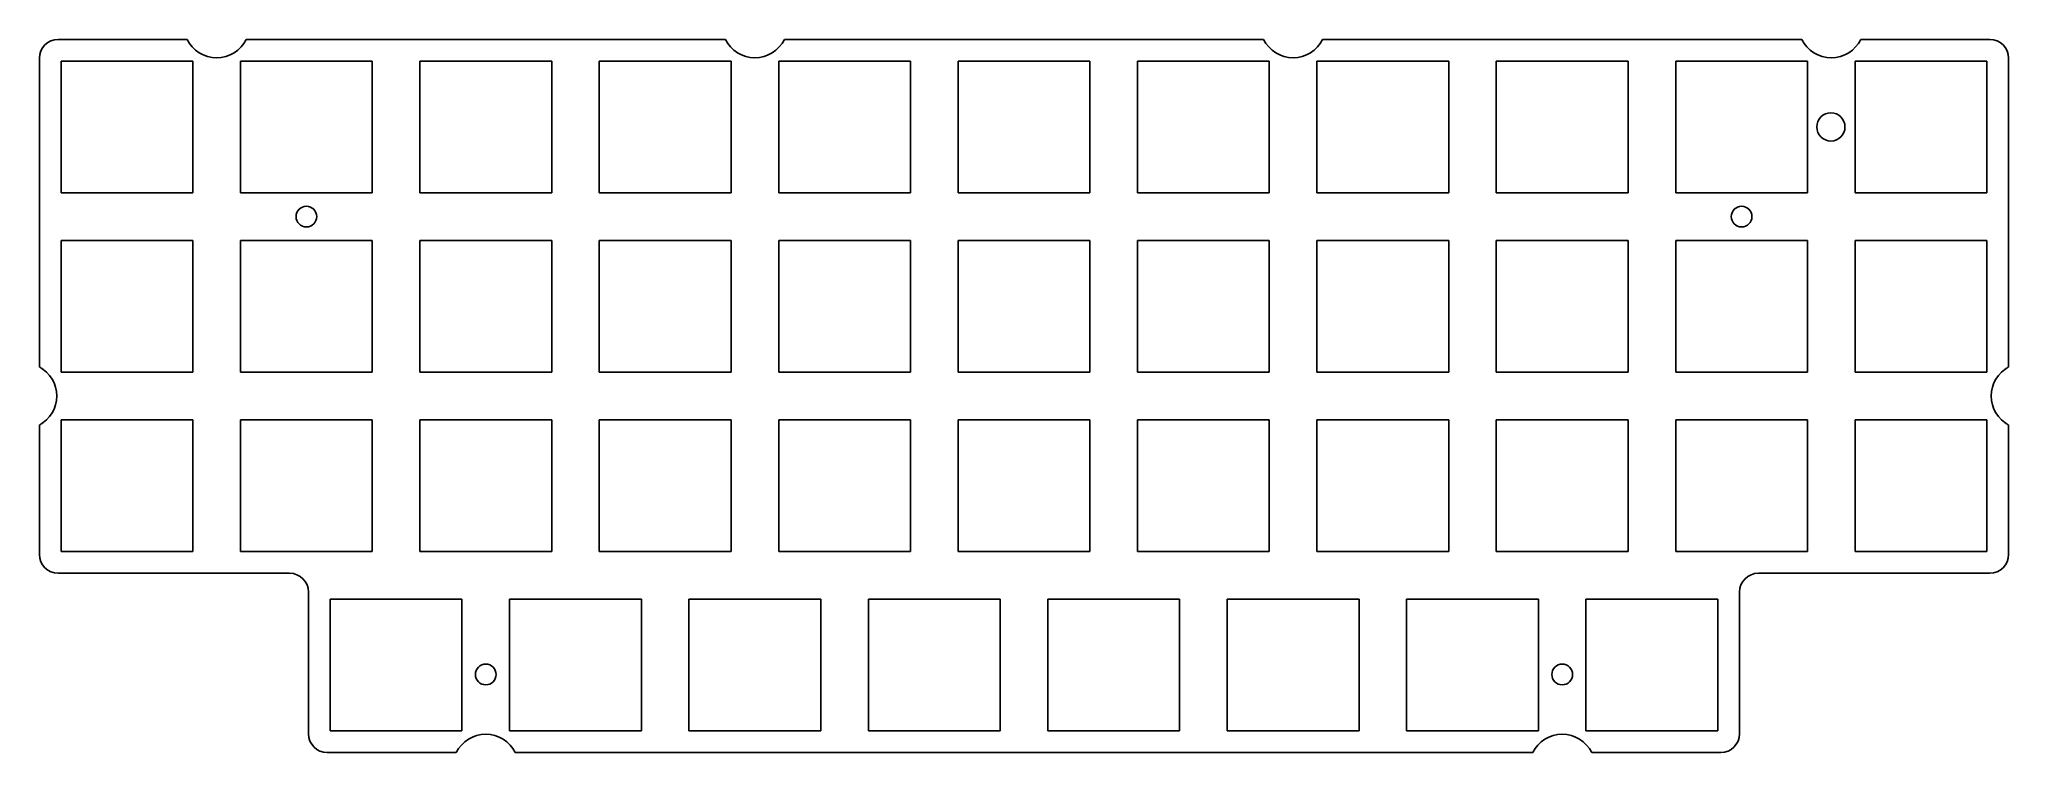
# Model space of a CAD drawing. Header units: millimetres. Extents: x -2674 to 2637, y -1198 to 726.
import ezdxf

# ---------------------------------------------------------------- set-up
doc = ezdxf.new("R2010")
doc.units = ezdxf.units.MM
for name, color, linetype in [('Shape064', 7, 'CONTINUOUS'), ('Shape065', 7, 'CONTINUOUS'), ('Shape066', 7, 'CONTINUOUS'), ('Shape067', 7, 'CONTINUOUS'), ('Shape068', 7, 'CONTINUOUS'), ('Shape069', 7, 'CONTINUOUS'), ('Shape070', 7, 'CONTINUOUS'), ('Shape071', 7, 'CONTINUOUS'), ('Shape072', 7, 'CONTINUOUS'), ('Shape073', 7, 'CONTINUOUS'), ('Shape074', 7, 'CONTINUOUS'), ('Shape075', 7, 'CONTINUOUS'), ('Shape076', 7, 'CONTINUOUS'), ('Shape077', 7, 'CONTINUOUS'), ('Shape078', 7, 'CONTINUOUS'), ('Shape079', 7, 'CONTINUOUS'), ('Shape080', 7, 'CONTINUOUS'), ('Shape081', 7, 'CONTINUOUS'), ('Shape082', 7, 'CONTINUOUS'), ('Shape083', 7, 'CONTINUOUS'), ('Shape084', 7, 'CONTINUOUS'), ('Shape085', 7, 'CONTINUOUS'), ('Shape086', 7, 'CONTINUOUS'), ('Shape087', 7, 'CONTINUOUS'), ('Shape088', 7, 'CONTINUOUS'), ('Shape089', 7, 'CONTINUOUS'), ('Shape090', 7, 'CONTINUOUS'), ('Shape091', 7, 'CONTINUOUS'), ('Shape092', 7, 'CONTINUOUS'), ('Shape093', 7, 'CONTINUOUS'), ('Shape094', 7, 'CONTINUOUS'), ('Shape095', 7, 'CONTINUOUS'), ('Shape096', 7, 'CONTINUOUS'), ('Shape097', 7, 'CONTINUOUS'), ('Shape098', 7, 'CONTINUOUS'), ('Shape099', 7, 'CONTINUOUS'), ('Shape100', 7, 'CONTINUOUS'), ('Shape101', 7, 'CONTINUOUS'), ('Shape102', 7, 'CONTINUOUS'), ('Shape103', 7, 'CONTINUOUS'), ('Shape104', 7, 'CONTINUOUS'), ('Shape105', 7, 'CONTINUOUS'), ('Shape106', 7, 'CONTINUOUS'), ('Shape107', 7, 'CONTINUOUS'), ('Shape108', 7, 'CONTINUOUS'), ('Shape109', 7, 'CONTINUOUS'), ('Shape110', 7, 'CONTINUOUS'), ('Shape111', 7, 'CONTINUOUS'), ('Shape112', 7, 'CONTINUOUS'), ('Shape113', 7, 'CONTINUOUS'), ('Shape114', 7, 'CONTINUOUS'), ('Shape115', 7, 'CONTINUOUS'), ('Shape116', 7, 'CONTINUOUS'), ('Shape117', 7, 'CONTINUOUS'), ('Shape118', 7, 'CONTINUOUS'), ('Shape119', 7, 'CONTINUOUS'), ('Shape120', 7, 'CONTINUOUS'), ('Shape121', 7, 'CONTINUOUS'), ('Shape122', 7, 'CONTINUOUS'), ('Shape123', 7, 'CONTINUOUS'), ('Shape124', 7, 'CONTINUOUS'), ('Shape125', 7, 'CONTINUOUS'), ('Shape126', 7, 'CONTINUOUS'), ('Shape127', 7, 'CONTINUOUS'), ('Shape128', 7, 'CONTINUOUS'), ('Shape129', 7, 'CONTINUOUS'), ('Shape130', 7, 'CONTINUOUS'), ('Shape131', 7, 'CONTINUOUS'), ('Shape132', 7, 'CONTINUOUS'), ('Shape133', 7, 'CONTINUOUS'), ('Shape134', 7, 'CONTINUOUS'), ('Shape135', 7, 'CONTINUOUS'), ('Shape136', 7, 'CONTINUOUS'), ('Shape137', 7, 'CONTINUOUS'), ('Shape138', 7, 'CONTINUOUS'), ('Shape139', 7, 'CONTINUOUS'), ('Shape140', 7, 'CONTINUOUS'), ('Shape141', 7, 'CONTINUOUS'), ('Shape142', 7, 'CONTINUOUS'), ('Shape143', 7, 'CONTINUOUS'), ('Shape144', 7, 'CONTINUOUS'), ('Shape145', 7, 'CONTINUOUS'), ('Shape146', 7, 'CONTINUOUS'), ('Shape147', 7, 'CONTINUOUS'), ('Shape148', 7, 'CONTINUOUS'), ('Shape149', 7, 'CONTINUOUS'), ('Shape150', 7, 'CONTINUOUS'), ('Shape151', 7, 'CONTINUOUS'), ('Shape152', 7, 'CONTINUOUS'), ('Shape153', 7, 'CONTINUOUS'), ('Shape154', 7, 'CONTINUOUS'), ('Shape155', 7, 'CONTINUOUS'), ('Shape156', 7, 'CONTINUOUS'), ('Shape157', 7, 'CONTINUOUS'), ('Shape158', 7, 'CONTINUOUS'), ('Shape159', 7, 'CONTINUOUS'), ('Shape160', 7, 'CONTINUOUS'), ('Shape161', 7, 'CONTINUOUS'), ('Shape162', 7, 'CONTINUOUS'), ('Shape163', 7, 'CONTINUOUS'), ('Shape164', 7, 'CONTINUOUS'), ('Shape165', 7, 'CONTINUOUS'), ('Shape166', 7, 'CONTINUOUS'), ('Shape167', 7, 'CONTINUOUS'), ('Shape168', 7, 'CONTINUOUS'), ('Shape169', 7, 'CONTINUOUS'), ('Shape170', 7, 'CONTINUOUS'), ('Shape171', 7, 'CONTINUOUS'), ('Shape172', 7, 'CONTINUOUS'), ('Shape173', 7, 'CONTINUOUS'), ('Shape174', 7, 'CONTINUOUS'), ('Shape175', 7, 'CONTINUOUS'), ('Shape176', 7, 'CONTINUOUS'), ('Shape177', 7, 'CONTINUOUS'), ('Shape178', 7, 'CONTINUOUS'), ('Shape179', 7, 'CONTINUOUS'), ('Shape180', 7, 'CONTINUOUS'), ('Shape181', 7, 'CONTINUOUS'), ('Shape182', 7, 'CONTINUOUS'), ('Shape183', 7, 'CONTINUOUS'), ('Shape184', 7, 'CONTINUOUS'), ('Shape185', 7, 'CONTINUOUS'), ('Shape186', 7, 'CONTINUOUS'), ('Shape187', 7, 'CONTINUOUS'), ('Shape188', 7, 'CONTINUOUS'), ('Shape189', 7, 'CONTINUOUS'), ('Shape190', 7, 'CONTINUOUS'), ('Shape191', 7, 'CONTINUOUS'), ('Shape192', 7, 'CONTINUOUS'), ('Shape193', 7, 'CONTINUOUS'), ('Shape194', 7, 'CONTINUOUS'), ('Shape195', 7, 'CONTINUOUS'), ('Shape1952', 7, 'CONTINUOUS'), ('Shape1953', 7, 'CONTINUOUS'), ('Shape1954', 7, 'CONTINUOUS'), ('Shape1955', 7, 'CONTINUOUS'), ('Shape1956', 7, 'CONTINUOUS'), ('Shape1957', 7, 'CONTINUOUS'), ('Shape1958', 7, 'CONTINUOUS'), ('Shape1959', 7, 'CONTINUOUS'), ('Shape196', 7, 'CONTINUOUS'), ('Shape1960', 7, 'CONTINUOUS'), ('Shape1961', 7, 'CONTINUOUS'), ('Shape1962', 7, 'CONTINUOUS'), ('Shape1963', 7, 'CONTINUOUS'), ('Shape1964', 7, 'CONTINUOUS'), ('Shape1965', 7, 'CONTINUOUS'), ('Shape1966', 7, 'CONTINUOUS'), ('Shape1967', 7, 'CONTINUOUS'), ('Shape1968', 7, 'CONTINUOUS'), ('Shape1969', 7, 'CONTINUOUS'), ('Shape197', 7, 'CONTINUOUS'), ('Shape1970', 7, 'CONTINUOUS'), ('Shape1971', 7, 'CONTINUOUS'), ('Shape1972', 7, 'CONTINUOUS'), ('Shape1973', 7, 'CONTINUOUS'), ('Shape1974', 7, 'CONTINUOUS'), ('Shape1975', 7, 'CONTINUOUS'), ('Shape1976', 7, 'CONTINUOUS'), ('Shape1977', 7, 'CONTINUOUS'), ('Shape1978', 7, 'CONTINUOUS'), ('Shape1979', 7, 'CONTINUOUS'), ('Shape198', 7, 'CONTINUOUS'), ('Shape1980', 7, 'CONTINUOUS'), ('Shape1981', 7, 'CONTINUOUS'), ('Shape1982', 7, 'CONTINUOUS'), ('Shape1983', 7, 'CONTINUOUS'), ('Shape1984', 7, 'CONTINUOUS'), ('Shape1985', 7, 'CONTINUOUS'), ('Shape1986', 7, 'CONTINUOUS'), ('Shape1987', 7, 'CONTINUOUS'), ('Shape1988', 7, 'CONTINUOUS'), ('Shape1989', 7, 'CONTINUOUS'), ('Shape199', 7, 'CONTINUOUS'), ('Shape1990', 7, 'CONTINUOUS'), ('Shape1991', 7, 'CONTINUOUS'), ('Shape1992', 7, 'CONTINUOUS'), ('Shape1993', 7, 'CONTINUOUS'), ('Shape1994', 7, 'CONTINUOUS'), ('Shape1995', 7, 'CONTINUOUS'), ('Shape1996', 7, 'CONTINUOUS'), ('Shape1997', 7, 'CONTINUOUS'), ('Shape1998', 7, 'CONTINUOUS'), ('Shape1999', 7, 'CONTINUOUS'), ('Shape200', 7, 'CONTINUOUS'), ('Shape2000', 7, 'CONTINUOUS'), ('Shape2001', 7, 'CONTINUOUS'), ('Shape2002', 7, 'CONTINUOUS'), ('Shape2003', 7, 'CONTINUOUS'), ('Shape2004', 7, 'CONTINUOUS'), ('Shape2005', 7, 'CONTINUOUS'), ('Shape2006', 7, 'CONTINUOUS'), ('Shape2007', 7, 'CONTINUOUS'), ('Shape2008', 7, 'CONTINUOUS'), ('Shape2009', 7, 'CONTINUOUS'), ('Shape201', 7, 'CONTINUOUS'), ('Shape2010', 7, 'CONTINUOUS'), ('Shape2011', 7, 'CONTINUOUS'), ('Shape2012', 7, 'CONTINUOUS'), ('Shape2013', 7, 'CONTINUOUS'), ('Shape2014', 7, 'CONTINUOUS'), ('Shape2015', 7, 'CONTINUOUS'), ('Shape2016', 7, 'CONTINUOUS'), ('Shape2017', 7, 'CONTINUOUS'), ('Shape2018', 7, 'CONTINUOUS'), ('Shape2019', 7, 'CONTINUOUS'), ('Shape202', 7, 'CONTINUOUS'), ('Shape2020', 7, 'CONTINUOUS'), ('Shape2021', 7, 'CONTINUOUS'), ('Shape2022', 7, 'CONTINUOUS'), ('Shape2023', 7, 'CONTINUOUS'), ('Shape2024', 7, 'CONTINUOUS'), ('Shape2025', 7, 'CONTINUOUS'), ('Shape2026', 7, 'CONTINUOUS'), ('Shape2027', 7, 'CONTINUOUS'), ('Shape2028', 7, 'CONTINUOUS'), ('Shape2029', 7, 'CONTINUOUS'), ('Shape203', 7, 'CONTINUOUS'), ('Shape2030', 7, 'CONTINUOUS'), ('Shape2031', 7, 'CONTINUOUS'), ('Shape2032', 7, 'CONTINUOUS'), ('Shape2033', 7, 'CONTINUOUS'), ('Shape2034', 7, 'CONTINUOUS'), ('Shape2035', 7, 'CONTINUOUS'), ('Shape2036', 7, 'CONTINUOUS'), ('Shape2037', 7, 'CONTINUOUS'), ('Shape2038', 7, 'CONTINUOUS'), ('Shape2039', 7, 'CONTINUOUS'), ('Shape204', 7, 'CONTINUOUS'), ('Shape2040', 7, 'CONTINUOUS'), ('Shape2041', 7, 'CONTINUOUS'), ('Shape2042', 7, 'CONTINUOUS'), ('Shape2043', 7, 'CONTINUOUS'), ('Shape2044', 7, 'CONTINUOUS'), ('Shape2045', 7, 'CONTINUOUS'), ('Shape2046', 7, 'CONTINUOUS'), ('Shape2047', 7, 'CONTINUOUS'), ('Shape2048', 7, 'CONTINUOUS'), ('Shape2049', 7, 'CONTINUOUS'), ('Shape205', 7, 'CONTINUOUS'), ('Shape2050', 7, 'CONTINUOUS'), ('Shape2051', 7, 'CONTINUOUS'), ('Shape2052', 7, 'CONTINUOUS'), ('Shape2053', 7, 'CONTINUOUS'), ('Shape2054', 7, 'CONTINUOUS'), ('Shape2055', 7, 'CONTINUOUS'), ('Shape2056', 7, 'CONTINUOUS'), ('Shape2057', 7, 'CONTINUOUS'), ('Shape2058', 7, 'CONTINUOUS'), ('Shape2059', 7, 'CONTINUOUS'), ('Shape206', 7, 'CONTINUOUS'), ('Shape2060', 7, 'CONTINUOUS'), ('Shape2061', 7, 'CONTINUOUS'), ('Shape2062', 7, 'CONTINUOUS'), ('Shape2063', 7, 'CONTINUOUS'), ('Shape2064', 7, 'CONTINUOUS'), ('Shape2065', 7, 'CONTINUOUS'), ('Shape2066', 7, 'CONTINUOUS'), ('Shape2067', 7, 'CONTINUOUS'), ('Shape2068', 7, 'CONTINUOUS'), ('Shape2069', 7, 'CONTINUOUS'), ('Shape207', 7, 'CONTINUOUS'), ('Shape2070', 7, 'CONTINUOUS'), ('Shape2071', 7, 'CONTINUOUS'), ('Shape2072', 7, 'CONTINUOUS'), ('Shape2073', 7, 'CONTINUOUS'), ('Shape2074', 7, 'CONTINUOUS'), ('Shape2075', 7, 'CONTINUOUS'), ('Shape2076', 7, 'CONTINUOUS'), ('Shape2077', 7, 'CONTINUOUS'), ('Shape2078', 7, 'CONTINUOUS'), ('Shape2079', 7, 'CONTINUOUS'), ('Shape208', 7, 'CONTINUOUS'), ('Shape2080', 7, 'CONTINUOUS'), ('Shape2081', 7, 'CONTINUOUS'), ('Shape2082', 7, 'CONTINUOUS'), ('Shape2083', 7, 'CONTINUOUS'), ('Shape2084', 7, 'CONTINUOUS'), ('Shape2085', 7, 'CONTINUOUS'), ('Shape2086', 7, 'CONTINUOUS'), ('Shape2087', 7, 'CONTINUOUS'), ('Shape2088', 7, 'CONTINUOUS'), ('Shape2089', 7, 'CONTINUOUS'), ('Shape209', 7, 'CONTINUOUS'), ('Shape2090', 7, 'CONTINUOUS'), ('Shape2091', 7, 'CONTINUOUS'), ('Shape2092', 7, 'CONTINUOUS'), ('Shape2093', 7, 'CONTINUOUS'), ('Shape2094', 7, 'CONTINUOUS'), ('Shape2095', 7, 'CONTINUOUS'), ('Shape2096', 7, 'CONTINUOUS'), ('Shape2097', 7, 'CONTINUOUS'), ('Shape2098', 7, 'CONTINUOUS'), ('Shape2099', 7, 'CONTINUOUS'), ('Shape210', 7, 'CONTINUOUS'), ('Shape2100', 7, 'CONTINUOUS'), ('Shape2101', 7, 'CONTINUOUS'), ('Shape2102', 7, 'CONTINUOUS'), ('Shape2103', 7, 'CONTINUOUS'), ('Shape2104', 7, 'CONTINUOUS'), ('Shape2105', 7, 'CONTINUOUS'), ('Shape2106', 7, 'CONTINUOUS'), ('Shape2107', 7, 'CONTINUOUS'), ('Shape2108', 7, 'CONTINUOUS'), ('Shape2109', 7, 'CONTINUOUS'), ('Shape211', 7, 'CONTINUOUS'), ('Shape2110', 7, 'CONTINUOUS'), ('Shape2111', 7, 'CONTINUOUS'), ('Shape2112', 7, 'CONTINUOUS'), ('Shape2113', 7, 'CONTINUOUS'), ('Shape2114', 7, 'CONTINUOUS'), ('Shape2115', 7, 'CONTINUOUS'), ('Shape2117', 7, 'CONTINUOUS'), ('Shape2118', 7, 'CONTINUOUS'), ('Shape2119', 7, 'CONTINUOUS'), ('Shape212', 7, 'CONTINUOUS'), ('Shape2120', 7, 'CONTINUOUS'), ('Shape213', 7, 'CONTINUOUS'), ('Shape214', 7, 'CONTINUOUS'), ('Shape215', 7, 'CONTINUOUS'), ('Shape216', 7, 'CONTINUOUS'), ('Shape217', 7, 'CONTINUOUS'), ('Shape218', 7, 'CONTINUOUS'), ('Shape219', 7, 'CONTINUOUS'), ('Shape2193', 7, 'CONTINUOUS'), ('Shape2194', 7, 'CONTINUOUS'), ('Shape2195', 7, 'CONTINUOUS'), ('Shape2196', 7, 'CONTINUOUS'), ('Shape2197', 7, 'CONTINUOUS'), ('Shape2198', 7, 'CONTINUOUS'), ('Shape2199', 7, 'CONTINUOUS'), ('Shape220', 7, 'CONTINUOUS'), ('Shape2200', 7, 'CONTINUOUS'), ('Shape2201', 7, 'CONTINUOUS'), ('Shape2202', 7, 'CONTINUOUS'), ('Shape2203', 7, 'CONTINUOUS'), ('Shape2204', 7, 'CONTINUOUS'), ('Shape2205', 7, 'CONTINUOUS'), ('Shape2206', 7, 'CONTINUOUS'), ('Shape2207', 7, 'CONTINUOUS'), ('Shape2208', 7, 'CONTINUOUS'), ('Shape2209', 7, 'CONTINUOUS'), ('Shape221', 7, 'CONTINUOUS'), ('Shape2210', 7, 'CONTINUOUS'), ('Shape2211', 7, 'CONTINUOUS'), ('Shape2212', 7, 'CONTINUOUS'), ('Shape2213', 7, 'CONTINUOUS'), ('Shape2214', 7, 'CONTINUOUS'), ('Shape2215', 7, 'CONTINUOUS'), ('Shape2216', 7, 'CONTINUOUS'), ('Shape2217', 7, 'CONTINUOUS'), ('Shape2218', 7, 'CONTINUOUS'), ('Shape2219', 7, 'CONTINUOUS'), ('Shape222', 7, 'CONTINUOUS'), ('Shape2220', 7, 'CONTINUOUS'), ('Shape2221', 7, 'CONTINUOUS'), ('Shape2222', 7, 'CONTINUOUS'), ('Shape2223', 7, 'CONTINUOUS'), ('Shape2224', 7, 'CONTINUOUS'), ('Shape223', 7, 'CONTINUOUS'), ('Shape224', 7, 'CONTINUOUS'), ('Shape225', 7, 'CONTINUOUS'), ('Shape226', 7, 'CONTINUOUS'), ('Shape227', 7, 'CONTINUOUS'), ('Shape2513', 7, 'CONTINUOUS')]:
    doc.layers.add(name, color=color, linetype=linetype)

msp = doc.modelspace()

# ---------------------------------------------------------------- linework, layer by layer
at = {"layer": 'Shape064'}
msp.add_line((159.41, -655.527), (-196.19, -655.527), dxfattribs=at)
at = {"layer": 'Shape065'}
msp.add_line((-196.19, -655.527), (-196.19, -299.927), dxfattribs=at)
at = {"layer": 'Shape066'}
msp.add_line((-196.19, -299.927), (159.41, -299.927), dxfattribs=at)
at = {"layer": 'Shape067'}
msp.add_line((159.41, -299.927), (159.41, -655.527), dxfattribs=at)
at = {"layer": 'Shape068'}
msp.add_line((401.345, -1139.4), (45.745, -1139.4), dxfattribs=at)
at = {"layer": 'Shape069'}
msp.add_line((45.745, -1139.4), (45.745, -783.797), dxfattribs=at)
at = {"layer": 'Shape070'}
msp.add_line((45.745, -783.797), (401.345, -783.797), dxfattribs=at)
at = {"layer": 'Shape071'}
msp.add_line((401.345, -783.797), (401.345, -1139.4), dxfattribs=at)
at = {"layer": 'Shape072'}
msp.add_line((-566.395, -1139.4), (-921.995, -1139.4), dxfattribs=at)
at = {"layer": 'Shape073'}
msp.add_line((-921.995, -1139.4), (-921.995, -783.797), dxfattribs=at)
at = {"layer": 'Shape074'}
msp.add_line((-921.995, -783.797), (-566.395, -783.797), dxfattribs=at)
at = {"layer": 'Shape075'}
msp.add_line((-566.395, -783.797), (-566.395, -1139.4), dxfattribs=at)
at = {"layer": 'Shape076'}
msp.add_line((-82.525, -783.797), (-82.525, -1139.4), dxfattribs=at)
at = {"layer": 'Shape077'}
msp.add_line((-82.525, -1139.4), (-438.125, -1139.4), dxfattribs=at)
at = {"layer": 'Shape078'}
msp.add_line((-438.125, -1139.4), (-438.125, -783.797), dxfattribs=at)
at = {"layer": 'Shape079'}
msp.add_line((-438.125, -783.797), (-82.525, -783.797), dxfattribs=at)
at = {"layer": 'Shape080'}
msp.add_line((1739.29, -655.527), (1739.29, -299.927), dxfattribs=at)
at = {"layer": 'Shape081'}
msp.add_line((1739.29, -299.927), (2094.89, -299.927), dxfattribs=at)
at = {"layer": 'Shape082'}
msp.add_line((2094.89, -299.927), (2094.89, -655.527), dxfattribs=at)
at = {"layer": 'Shape083'}
msp.add_line((2094.89, -655.527), (1739.29, -655.527), dxfattribs=at)
at = {"layer": 'Shape084'}
msp.add_line((1369.08, -1139.4), (1013.48, -1139.4), dxfattribs=at)
at = {"layer": 'Shape085'}
msp.add_line((1013.48, -1139.4), (1013.48, -783.797), dxfattribs=at)
at = {"layer": 'Shape086'}
msp.add_line((1013.48, -783.797), (1369.08, -783.797), dxfattribs=at)
at = {"layer": 'Shape087'}
msp.add_line((1369.08, -783.797), (1369.08, -1139.4), dxfattribs=at)
at = {"layer": 'Shape088'}
msp.add_line((-1534.14, -1139.4), (-1889.74, -1139.4), dxfattribs=at)
at = {"layer": 'Shape089'}
msp.add_line((-1889.74, -1139.4), (-1889.74, -783.797), dxfattribs=at)
at = {"layer": 'Shape090'}
msp.add_line((-1889.74, -783.797), (-1534.14, -783.797), dxfattribs=at)
at = {"layer": 'Shape091'}
msp.add_line((-1534.14, -783.797), (-1534.14, -1139.4), dxfattribs=at)
at = {"layer": 'Shape092'}
msp.add_line((-1776.07, -655.527), (-2131.67, -655.527), dxfattribs=at)
at = {"layer": 'Shape093'}
msp.add_line((-2131.67, -655.527), (-2131.67, -299.927), dxfattribs=at)
at = {"layer": 'Shape094'}
msp.add_line((-2131.67, -299.927), (-1776.07, -299.927), dxfattribs=at)
at = {"layer": 'Shape095'}
msp.add_line((-1776.07, -299.927), (-1776.07, -655.527), dxfattribs=at)
at = {"layer": 'Shape096'}
msp.add_line((-1050.27, -1139.4), (-1405.87, -1139.4), dxfattribs=at)
at = {"layer": 'Shape097'}
msp.add_line((-1405.87, -1139.4), (-1405.87, -783.797), dxfattribs=at)
at = {"layer": 'Shape098'}
msp.add_line((-1405.87, -783.797), (-1050.27, -783.797), dxfattribs=at)
at = {"layer": 'Shape099'}
msp.add_line((-1050.27, -783.797), (-1050.27, -1139.4), dxfattribs=at)
at = {"layer": 'Shape100'}
msp.add_line((1852.95, -783.797), (1852.95, -1139.4), dxfattribs=at)
at = {"layer": 'Shape101'}
msp.add_line((1852.95, -1139.4), (1497.35, -1139.4), dxfattribs=at)
at = {"layer": 'Shape102'}
msp.add_line((1497.35, -1139.4), (1497.35, -783.797), dxfattribs=at)
at = {"layer": 'Shape103'}
msp.add_line((1497.35, -783.797), (1852.95, -783.797), dxfattribs=at)
at = {"layer": 'Shape104'}
msp.add_line((885.215, -1139.4), (529.615, -1139.4), dxfattribs=at)
at = {"layer": 'Shape105'}
msp.add_line((529.615, -1139.4), (529.615, -783.797), dxfattribs=at)
at = {"layer": 'Shape106'}
msp.add_line((529.615, -783.797), (885.215, -783.797), dxfattribs=at)
at = {"layer": 'Shape107'}
msp.add_line((885.215, -783.797), (885.215, -1139.4), dxfattribs=at)
at = {"layer": 'Shape108'}
msp.add_line((1127.15, 667.813), (1127.15, 312.213), dxfattribs=at)
at = {"layer": 'Shape109'}
msp.add_line((1127.15, 312.213), (771.55, 312.213), dxfattribs=at)
at = {"layer": 'Shape110'}
msp.add_line((771.55, 312.213), (771.55, 667.813), dxfattribs=at)
at = {"layer": 'Shape111'}
msp.add_line((771.55, 667.813), (1127.15, 667.813), dxfattribs=at)
at = {"layer": 'Shape112'}
msp.add_line((-2259.94, 312.213), (-2615.54, 312.213), dxfattribs=at)
at = {"layer": 'Shape113'}
msp.add_line((-2615.54, 312.213), (-2615.54, 667.813), dxfattribs=at)
at = {"layer": 'Shape114'}
msp.add_line((-2615.54, 667.813), (-2259.94, 667.813), dxfattribs=at)
at = {"layer": 'Shape115'}
msp.add_line((-2259.94, 667.813), (-2259.94, 312.213), dxfattribs=at)
at = {"layer": 'Shape116'}
msp.add_line((-1292.2, 667.813), (-1292.2, 312.213), dxfattribs=at)
at = {"layer": 'Shape117'}
msp.add_line((-1292.2, 312.213), (-1647.8, 312.213), dxfattribs=at)
at = {"layer": 'Shape118'}
msp.add_line((-1647.8, 312.213), (-1647.8, 667.813), dxfattribs=at)
at = {"layer": 'Shape119'}
msp.add_line((-1647.8, 667.813), (-1292.2, 667.813), dxfattribs=at)
at = {"layer": 'Shape120'}
msp.add_line((-1776.07, 667.813), (-1776.07, 312.213), dxfattribs=at)
at = {"layer": 'Shape121'}
msp.add_line((-1776.07, 312.213), (-2131.67, 312.213), dxfattribs=at)
at = {"layer": 'Shape122'}
msp.add_line((-2131.67, 312.213), (-2131.67, 667.813), dxfattribs=at)
at = {"layer": 'Shape123'}
msp.add_line((-2131.67, 667.813), (-1776.07, 667.813), dxfattribs=at)
at = {"layer": 'Shape124'}
msp.add_line((643.28, 312.213), (287.68, 312.213), dxfattribs=at)
at = {"layer": 'Shape125'}
msp.add_line((287.68, 312.213), (287.68, 667.813), dxfattribs=at)
at = {"layer": 'Shape126'}
msp.add_line((287.68, 667.813), (643.28, 667.813), dxfattribs=at)
at = {"layer": 'Shape127'}
msp.add_line((643.28, 667.813), (643.28, 312.213), dxfattribs=at)
at = {"layer": 'Shape128'}
msp.add_line((-680.06, 667.813), (-324.46, 667.813), dxfattribs=at)
at = {"layer": 'Shape129'}
msp.add_line((-324.46, 667.813), (-324.46, 312.213), dxfattribs=at)
at = {"layer": 'Shape130'}
msp.add_line((-324.46, 312.213), (-680.06, 312.213), dxfattribs=at)
at = {"layer": 'Shape131'}
msp.add_line((-680.06, 312.213), (-680.06, 667.813), dxfattribs=at)
at = {"layer": 'Shape132'}
msp.add_line((1255.42, 312.213), (1255.42, 667.813), dxfattribs=at)
at = {"layer": 'Shape133'}
msp.add_line((1255.42, 667.813), (1611.02, 667.813), dxfattribs=at)
at = {"layer": 'Shape134'}
msp.add_line((1611.02, 667.813), (1611.02, 312.213), dxfattribs=at)
at = {"layer": 'Shape135'}
msp.add_line((1611.02, 312.213), (1255.42, 312.213), dxfattribs=at)
at = {"layer": 'Shape136'}
msp.add_line((-1163.93, 667.813), (-808.33, 667.813), dxfattribs=at)
at = {"layer": 'Shape137'}
msp.add_line((-808.33, 667.813), (-808.33, 312.213), dxfattribs=at)
at = {"layer": 'Shape138'}
msp.add_line((-808.33, 312.213), (-1163.93, 312.213), dxfattribs=at)
at = {"layer": 'Shape139'}
msp.add_line((-1163.93, 312.213), (-1163.93, 667.813), dxfattribs=at)
at = {"layer": 'Shape140'}
msp.add_line((-196.19, 312.213), (-196.19, 667.813), dxfattribs=at)
at = {"layer": 'Shape141'}
msp.add_line((-196.19, 667.813), (159.41, 667.813), dxfattribs=at)
at = {"layer": 'Shape142'}
msp.add_line((159.41, 667.813), (159.41, 312.213), dxfattribs=at)
at = {"layer": 'Shape143'}
msp.add_line((159.41, 312.213), (-196.19, 312.213), dxfattribs=at)
at = {"layer": 'Shape144'}
msp.add_line((1739.29, 312.213), (1739.29, 667.813), dxfattribs=at)
at = {"layer": 'Shape145'}
msp.add_line((1739.29, 667.813), (2094.89, 667.813), dxfattribs=at)
at = {"layer": 'Shape146'}
msp.add_line((2094.89, 667.813), (2094.89, 312.213), dxfattribs=at)
at = {"layer": 'Shape147'}
msp.add_line((2094.89, 312.213), (1739.29, 312.213), dxfattribs=at)
at = {"layer": 'Shape148'}
msp.add_line((2578.76, 312.213), (2223.16, 312.213), dxfattribs=at)
at = {"layer": 'Shape149'}
msp.add_line((2223.16, 312.213), (2223.16, 667.813), dxfattribs=at)
at = {"layer": 'Shape150'}
msp.add_line((2223.16, 667.813), (2578.76, 667.813), dxfattribs=at)
at = {"layer": 'Shape151'}
msp.add_line((2578.76, 667.813), (2578.76, 312.213), dxfattribs=at)
at = {"layer": 'Shape152'}
msp.add_line((2223.16, -655.527), (2223.16, -299.927), dxfattribs=at)
at = {"layer": 'Shape153'}
msp.add_line((2223.16, -299.927), (2578.76, -299.927), dxfattribs=at)
at = {"layer": 'Shape154'}
msp.add_line((2578.76, -299.927), (2578.76, -655.527), dxfattribs=at)
at = {"layer": 'Shape155'}
msp.add_line((2578.76, -655.527), (2223.16, -655.527), dxfattribs=at)
at = {"layer": 'Shape156'}
msp.add_line((2223.16, -171.657), (2223.16, 183.943), dxfattribs=at)
at = {"layer": 'Shape157'}
msp.add_line((2223.16, 183.943), (2578.76, 183.943), dxfattribs=at)
at = {"layer": 'Shape158'}
msp.add_line((2578.76, 183.943), (2578.76, -171.657), dxfattribs=at)
at = {"layer": 'Shape159'}
msp.add_line((2578.76, -171.657), (2223.16, -171.657), dxfattribs=at)
at = {"layer": 'Shape160'}
msp.add_line((1255.42, -171.657), (1255.42, 183.943), dxfattribs=at)
at = {"layer": 'Shape161'}
msp.add_line((1255.42, 183.943), (1611.02, 183.943), dxfattribs=at)
at = {"layer": 'Shape162'}
msp.add_line((1611.02, 183.943), (1611.02, -171.657), dxfattribs=at)
at = {"layer": 'Shape163'}
msp.add_line((1611.02, -171.657), (1255.42, -171.657), dxfattribs=at)
at = {"layer": 'Shape164'}
msp.add_line((287.68, -171.657), (287.68, 183.943), dxfattribs=at)
at = {"layer": 'Shape165'}
msp.add_line((287.68, 183.943), (643.28, 183.943), dxfattribs=at)
at = {"layer": 'Shape166'}
msp.add_line((643.28, 183.943), (643.28, -171.657), dxfattribs=at)
at = {"layer": 'Shape167'}
msp.add_line((643.28, -171.657), (287.68, -171.657), dxfattribs=at)
at = {"layer": 'Shape168'}
msp.add_line((-680.06, -171.657), (-680.06, 183.943), dxfattribs=at)
at = {"layer": 'Shape169'}
msp.add_line((-680.06, 183.943), (-324.46, 183.943), dxfattribs=at)
at = {"layer": 'Shape170'}
msp.add_line((-324.46, 183.943), (-324.46, -171.657), dxfattribs=at)
at = {"layer": 'Shape171'}
msp.add_line((-324.46, -171.657), (-680.06, -171.657), dxfattribs=at)
at = {"layer": 'Shape172'}
msp.add_line((-1647.8, -171.657), (-1647.8, 183.943), dxfattribs=at)
at = {"layer": 'Shape173'}
msp.add_line((-1647.8, 183.943), (-1292.2, 183.943), dxfattribs=at)
at = {"layer": 'Shape174'}
msp.add_line((-1292.2, 183.943), (-1292.2, -171.657), dxfattribs=at)
at = {"layer": 'Shape175'}
msp.add_line((-1292.2, -171.657), (-1647.8, -171.657), dxfattribs=at)
at = {"layer": 'Shape176'}
msp.add_line((-2615.54, -171.657), (-2615.54, 183.943), dxfattribs=at)
at = {"layer": 'Shape177'}
msp.add_line((-2615.54, 183.943), (-2259.94, 183.943), dxfattribs=at)
at = {"layer": 'Shape178'}
msp.add_line((-2259.94, 183.943), (-2259.94, -171.657), dxfattribs=at)
at = {"layer": 'Shape179'}
msp.add_line((-2259.94, -171.657), (-2615.54, -171.657), dxfattribs=at)
at = {"layer": 'Shape180'}
msp.add_line((-2131.67, -171.657), (-2131.67, 183.943), dxfattribs=at)
at = {"layer": 'Shape181'}
msp.add_line((-2131.67, 183.943), (-1776.07, 183.943), dxfattribs=at)
at = {"layer": 'Shape182'}
msp.add_line((-1776.07, 183.943), (-1776.07, -171.657), dxfattribs=at)
at = {"layer": 'Shape183'}
msp.add_line((-1776.07, -171.657), (-2131.67, -171.657), dxfattribs=at)
at = {"layer": 'Shape184'}
msp.add_line((-1163.93, -171.657), (-1163.93, 183.943), dxfattribs=at)
at = {"layer": 'Shape185'}
msp.add_line((-1163.93, 183.943), (-808.33, 183.943), dxfattribs=at)
at = {"layer": 'Shape186'}
msp.add_line((-808.33, 183.943), (-808.33, -171.657), dxfattribs=at)
at = {"layer": 'Shape187'}
msp.add_line((-808.33, -171.657), (-1163.93, -171.657), dxfattribs=at)
at = {"layer": 'Shape188'}
msp.add_line((-196.19, -171.657), (-196.19, 183.943), dxfattribs=at)
at = {"layer": 'Shape189'}
msp.add_line((-196.19, 183.943), (159.41, 183.943), dxfattribs=at)
at = {"layer": 'Shape190'}
msp.add_line((159.41, 183.943), (159.41, -171.657), dxfattribs=at)
at = {"layer": 'Shape191'}
msp.add_line((159.41, -171.657), (-196.19, -171.657), dxfattribs=at)
at = {"layer": 'Shape192'}
msp.add_line((771.55, -171.657), (771.55, 183.943), dxfattribs=at)
at = {"layer": 'Shape193'}
msp.add_line((771.55, 183.943), (1127.15, 183.943), dxfattribs=at)
at = {"layer": 'Shape194'}
msp.add_line((1127.15, 183.943), (1127.15, -171.657), dxfattribs=at)
at = {"layer": 'Shape195'}
msp.add_line((1127.15, -171.657), (771.55, -171.657), dxfattribs=at)
at = {"layer": 'Shape1952'}
msp.add_line((159.41, -655.527), (-196.19, -655.527), dxfattribs=at)
at = {"layer": 'Shape1953'}
msp.add_line((-196.19, -655.527), (-196.19, -299.927), dxfattribs=at)
at = {"layer": 'Shape1954'}
msp.add_line((-196.19, -299.927), (159.41, -299.927), dxfattribs=at)
at = {"layer": 'Shape1955'}
msp.add_line((159.41, -299.927), (159.41, -655.527), dxfattribs=at)
at = {"layer": 'Shape1956'}
msp.add_line((401.345, -1139.4), (45.745, -1139.4), dxfattribs=at)
at = {"layer": 'Shape1957'}
msp.add_line((45.745, -1139.4), (45.745, -783.797), dxfattribs=at)
at = {"layer": 'Shape1958'}
msp.add_line((45.745, -783.797), (401.345, -783.797), dxfattribs=at)
at = {"layer": 'Shape1959'}
msp.add_line((401.345, -783.797), (401.345, -1139.4), dxfattribs=at)
at = {"layer": 'Shape196'}
msp.add_line((1739.29, -171.657), (1739.29, 183.943), dxfattribs=at)
at = {"layer": 'Shape1960'}
msp.add_line((-566.395, -1139.4), (-921.995, -1139.4), dxfattribs=at)
at = {"layer": 'Shape1961'}
msp.add_line((-921.995, -1139.4), (-921.995, -783.797), dxfattribs=at)
at = {"layer": 'Shape1962'}
msp.add_line((-921.995, -783.797), (-566.395, -783.797), dxfattribs=at)
at = {"layer": 'Shape1963'}
msp.add_line((-566.395, -783.797), (-566.395, -1139.4), dxfattribs=at)
at = {"layer": 'Shape1964'}
msp.add_line((-82.525, -783.797), (-82.525, -1139.4), dxfattribs=at)
at = {"layer": 'Shape1965'}
msp.add_line((-82.525, -1139.4), (-438.125, -1139.4), dxfattribs=at)
at = {"layer": 'Shape1966'}
msp.add_line((-438.125, -1139.4), (-438.125, -783.797), dxfattribs=at)
at = {"layer": 'Shape1967'}
msp.add_line((-438.125, -783.797), (-82.525, -783.797), dxfattribs=at)
at = {"layer": 'Shape1968'}
msp.add_line((1739.29, -655.527), (1739.29, -299.927), dxfattribs=at)
at = {"layer": 'Shape1969'}
msp.add_line((1739.29, -299.927), (2094.89, -299.927), dxfattribs=at)
at = {"layer": 'Shape197'}
msp.add_line((1739.29, 183.943), (2094.89, 183.943), dxfattribs=at)
at = {"layer": 'Shape1970'}
msp.add_line((2094.89, -299.927), (2094.89, -655.527), dxfattribs=at)
at = {"layer": 'Shape1971'}
msp.add_line((2094.89, -655.527), (1739.29, -655.527), dxfattribs=at)
at = {"layer": 'Shape1972'}
msp.add_line((1369.08, -1139.4), (1013.48, -1139.4), dxfattribs=at)
at = {"layer": 'Shape1973'}
msp.add_line((1013.48, -1139.4), (1013.48, -783.797), dxfattribs=at)
at = {"layer": 'Shape1974'}
msp.add_line((1013.48, -783.797), (1369.08, -783.797), dxfattribs=at)
at = {"layer": 'Shape1975'}
msp.add_line((1369.08, -783.797), (1369.08, -1139.4), dxfattribs=at)
at = {"layer": 'Shape1976'}
msp.add_line((-1534.14, -1139.4), (-1889.74, -1139.4), dxfattribs=at)
at = {"layer": 'Shape1977'}
msp.add_line((-1889.74, -1139.4), (-1889.74, -783.797), dxfattribs=at)
at = {"layer": 'Shape1978'}
msp.add_line((-1889.74, -783.797), (-1534.14, -783.797), dxfattribs=at)
at = {"layer": 'Shape1979'}
msp.add_line((-1534.14, -783.797), (-1534.14, -1139.4), dxfattribs=at)
at = {"layer": 'Shape198'}
msp.add_line((2094.89, 183.943), (2094.89, -171.657), dxfattribs=at)
at = {"layer": 'Shape1980'}
msp.add_line((-1776.07, -655.527), (-2131.67, -655.527), dxfattribs=at)
at = {"layer": 'Shape1981'}
msp.add_line((-2131.67, -655.527), (-2131.67, -299.927), dxfattribs=at)
at = {"layer": 'Shape1982'}
msp.add_line((-2131.67, -299.927), (-1776.07, -299.927), dxfattribs=at)
at = {"layer": 'Shape1983'}
msp.add_line((-1776.07, -299.927), (-1776.07, -655.527), dxfattribs=at)
at = {"layer": 'Shape1984'}
msp.add_line((-1050.27, -1139.4), (-1405.87, -1139.4), dxfattribs=at)
at = {"layer": 'Shape1985'}
msp.add_line((-1405.87, -1139.4), (-1405.87, -783.797), dxfattribs=at)
at = {"layer": 'Shape1986'}
msp.add_line((-1405.87, -783.797), (-1050.27, -783.797), dxfattribs=at)
at = {"layer": 'Shape1987'}
msp.add_line((-1050.27, -783.797), (-1050.27, -1139.4), dxfattribs=at)
at = {"layer": 'Shape1988'}
msp.add_line((1852.95, -783.797), (1852.95, -1139.4), dxfattribs=at)
at = {"layer": 'Shape1989'}
msp.add_line((1852.95, -1139.4), (1497.35, -1139.4), dxfattribs=at)
at = {"layer": 'Shape199'}
msp.add_line((2094.89, -171.657), (1739.29, -171.657), dxfattribs=at)
at = {"layer": 'Shape1990'}
msp.add_line((1497.35, -1139.4), (1497.35, -783.797), dxfattribs=at)
at = {"layer": 'Shape1991'}
msp.add_line((1497.35, -783.797), (1852.95, -783.797), dxfattribs=at)
at = {"layer": 'Shape1992'}
msp.add_line((885.215, -1139.4), (529.615, -1139.4), dxfattribs=at)
at = {"layer": 'Shape1993'}
msp.add_line((529.615, -1139.4), (529.615, -783.797), dxfattribs=at)
at = {"layer": 'Shape1994'}
msp.add_line((529.615, -783.797), (885.215, -783.797), dxfattribs=at)
at = {"layer": 'Shape1995'}
msp.add_line((885.215, -783.797), (885.215, -1139.4), dxfattribs=at)
at = {"layer": 'Shape1996'}
msp.add_line((1127.15, 667.813), (1127.15, 312.213), dxfattribs=at)
at = {"layer": 'Shape1997'}
msp.add_line((1127.15, 312.213), (771.55, 312.213), dxfattribs=at)
at = {"layer": 'Shape1998'}
msp.add_line((771.55, 312.213), (771.55, 667.813), dxfattribs=at)
at = {"layer": 'Shape1999'}
msp.add_line((771.55, 667.813), (1127.15, 667.813), dxfattribs=at)
at = {"layer": 'Shape200'}
msp.add_line((-2615.54, -655.527), (-2615.54, -299.927), dxfattribs=at)
at = {"layer": 'Shape2000'}
msp.add_line((-2259.94, 312.213), (-2615.54, 312.213), dxfattribs=at)
at = {"layer": 'Shape2001'}
msp.add_line((-2615.54, 312.213), (-2615.54, 667.813), dxfattribs=at)
at = {"layer": 'Shape2002'}
msp.add_line((-2615.54, 667.813), (-2259.94, 667.813), dxfattribs=at)
at = {"layer": 'Shape2003'}
msp.add_line((-2259.94, 667.813), (-2259.94, 312.213), dxfattribs=at)
at = {"layer": 'Shape2004'}
msp.add_line((-1292.2, 667.813), (-1292.2, 312.213), dxfattribs=at)
at = {"layer": 'Shape2005'}
msp.add_line((-1292.2, 312.213), (-1647.8, 312.213), dxfattribs=at)
at = {"layer": 'Shape2006'}
msp.add_line((-1647.8, 312.213), (-1647.8, 667.813), dxfattribs=at)
at = {"layer": 'Shape2007'}
msp.add_line((-1647.8, 667.813), (-1292.2, 667.813), dxfattribs=at)
at = {"layer": 'Shape2008'}
msp.add_line((-1776.07, 667.813), (-1776.07, 312.213), dxfattribs=at)
at = {"layer": 'Shape2009'}
msp.add_line((-1776.07, 312.213), (-2131.67, 312.213), dxfattribs=at)
at = {"layer": 'Shape201'}
msp.add_line((-2615.54, -299.927), (-2259.94, -299.927), dxfattribs=at)
at = {"layer": 'Shape2010'}
msp.add_line((-2131.67, 312.213), (-2131.67, 667.813), dxfattribs=at)
at = {"layer": 'Shape2011'}
msp.add_line((-2131.67, 667.813), (-1776.07, 667.813), dxfattribs=at)
at = {"layer": 'Shape2012'}
msp.add_line((643.28, 312.213), (287.68, 312.213), dxfattribs=at)
at = {"layer": 'Shape2013'}
msp.add_line((287.68, 312.213), (287.68, 667.813), dxfattribs=at)
at = {"layer": 'Shape2014'}
msp.add_line((287.68, 667.813), (643.28, 667.813), dxfattribs=at)
at = {"layer": 'Shape2015'}
msp.add_line((643.28, 667.813), (643.28, 312.213), dxfattribs=at)
at = {"layer": 'Shape2016'}
msp.add_line((-680.06, 667.813), (-324.46, 667.813), dxfattribs=at)
at = {"layer": 'Shape2017'}
msp.add_line((-324.46, 667.813), (-324.46, 312.213), dxfattribs=at)
at = {"layer": 'Shape2018'}
msp.add_line((-324.46, 312.213), (-680.06, 312.213), dxfattribs=at)
at = {"layer": 'Shape2019'}
msp.add_line((-680.06, 312.213), (-680.06, 667.813), dxfattribs=at)
at = {"layer": 'Shape202'}
msp.add_line((-2259.94, -299.927), (-2259.94, -655.527), dxfattribs=at)
at = {"layer": 'Shape2020'}
msp.add_line((1255.42, 312.213), (1255.42, 667.813), dxfattribs=at)
at = {"layer": 'Shape2021'}
msp.add_line((1255.42, 667.813), (1611.02, 667.813), dxfattribs=at)
at = {"layer": 'Shape2022'}
msp.add_line((1611.02, 667.813), (1611.02, 312.213), dxfattribs=at)
at = {"layer": 'Shape2023'}
msp.add_line((1611.02, 312.213), (1255.42, 312.213), dxfattribs=at)
at = {"layer": 'Shape2024'}
msp.add_line((-1163.93, 667.813), (-808.33, 667.813), dxfattribs=at)
at = {"layer": 'Shape2025'}
msp.add_line((-808.33, 667.813), (-808.33, 312.213), dxfattribs=at)
at = {"layer": 'Shape2026'}
msp.add_line((-808.33, 312.213), (-1163.93, 312.213), dxfattribs=at)
at = {"layer": 'Shape2027'}
msp.add_line((-1163.93, 312.213), (-1163.93, 667.813), dxfattribs=at)
at = {"layer": 'Shape2028'}
msp.add_line((-196.19, 312.213), (-196.19, 667.813), dxfattribs=at)
at = {"layer": 'Shape2029'}
msp.add_line((-196.19, 667.813), (159.41, 667.813), dxfattribs=at)
at = {"layer": 'Shape203'}
msp.add_line((-2259.94, -655.527), (-2615.54, -655.527), dxfattribs=at)
at = {"layer": 'Shape2030'}
msp.add_line((159.41, 667.813), (159.41, 312.213), dxfattribs=at)
at = {"layer": 'Shape2031'}
msp.add_line((159.41, 312.213), (-196.19, 312.213), dxfattribs=at)
at = {"layer": 'Shape2032'}
msp.add_line((1739.29, 312.213), (1739.29, 667.813), dxfattribs=at)
at = {"layer": 'Shape2033'}
msp.add_line((1739.29, 667.813), (2094.89, 667.813), dxfattribs=at)
at = {"layer": 'Shape2034'}
msp.add_line((2094.89, 667.813), (2094.89, 312.213), dxfattribs=at)
at = {"layer": 'Shape2035'}
msp.add_line((2094.89, 312.213), (1739.29, 312.213), dxfattribs=at)
at = {"layer": 'Shape2036'}
msp.add_line((2578.76, 312.213), (2223.16, 312.213), dxfattribs=at)
at = {"layer": 'Shape2037'}
msp.add_line((2223.16, 312.213), (2223.16, 667.813), dxfattribs=at)
at = {"layer": 'Shape2038'}
msp.add_line((2223.16, 667.813), (2578.76, 667.813), dxfattribs=at)
at = {"layer": 'Shape2039'}
msp.add_line((2578.76, 667.813), (2578.76, 312.213), dxfattribs=at)
at = {"layer": 'Shape204'}
msp.add_line((-1292.2, -655.527), (-1647.8, -655.527), dxfattribs=at)
at = {"layer": 'Shape2040'}
msp.add_line((2223.16, -655.527), (2223.16, -299.927), dxfattribs=at)
at = {"layer": 'Shape2041'}
msp.add_line((2223.16, -299.927), (2578.76, -299.927), dxfattribs=at)
at = {"layer": 'Shape2042'}
msp.add_line((2578.76, -299.927), (2578.76, -655.527), dxfattribs=at)
at = {"layer": 'Shape2043'}
msp.add_line((2578.76, -655.527), (2223.16, -655.527), dxfattribs=at)
at = {"layer": 'Shape2044'}
msp.add_line((2223.16, -171.657), (2223.16, 183.943), dxfattribs=at)
at = {"layer": 'Shape2045'}
msp.add_line((2223.16, 183.943), (2578.76, 183.943), dxfattribs=at)
at = {"layer": 'Shape2046'}
msp.add_line((2578.76, 183.943), (2578.76, -171.657), dxfattribs=at)
at = {"layer": 'Shape2047'}
msp.add_line((2578.76, -171.657), (2223.16, -171.657), dxfattribs=at)
at = {"layer": 'Shape2048'}
msp.add_line((1255.42, -171.657), (1255.42, 183.943), dxfattribs=at)
at = {"layer": 'Shape2049'}
msp.add_line((1255.42, 183.943), (1611.02, 183.943), dxfattribs=at)
at = {"layer": 'Shape205'}
msp.add_line((-1647.8, -655.527), (-1647.8, -299.927), dxfattribs=at)
at = {"layer": 'Shape2050'}
msp.add_line((1611.02, 183.943), (1611.02, -171.657), dxfattribs=at)
at = {"layer": 'Shape2051'}
msp.add_line((1611.02, -171.657), (1255.42, -171.657), dxfattribs=at)
at = {"layer": 'Shape2052'}
msp.add_line((287.68, -171.657), (287.68, 183.943), dxfattribs=at)
at = {"layer": 'Shape2053'}
msp.add_line((287.68, 183.943), (643.28, 183.943), dxfattribs=at)
at = {"layer": 'Shape2054'}
msp.add_line((643.28, 183.943), (643.28, -171.657), dxfattribs=at)
at = {"layer": 'Shape2055'}
msp.add_line((643.28, -171.657), (287.68, -171.657), dxfattribs=at)
at = {"layer": 'Shape2056'}
msp.add_line((-680.06, -171.657), (-680.06, 183.943), dxfattribs=at)
at = {"layer": 'Shape2057'}
msp.add_line((-680.06, 183.943), (-324.46, 183.943), dxfattribs=at)
at = {"layer": 'Shape2058'}
msp.add_line((-324.46, 183.943), (-324.46, -171.657), dxfattribs=at)
at = {"layer": 'Shape2059'}
msp.add_line((-324.46, -171.657), (-680.06, -171.657), dxfattribs=at)
at = {"layer": 'Shape206'}
msp.add_line((-1647.8, -299.927), (-1292.2, -299.927), dxfattribs=at)
at = {"layer": 'Shape2060'}
msp.add_line((-1647.8, -171.657), (-1647.8, 183.943), dxfattribs=at)
at = {"layer": 'Shape2061'}
msp.add_line((-1647.8, 183.943), (-1292.2, 183.943), dxfattribs=at)
at = {"layer": 'Shape2062'}
msp.add_line((-1292.2, 183.943), (-1292.2, -171.657), dxfattribs=at)
at = {"layer": 'Shape2063'}
msp.add_line((-1292.2, -171.657), (-1647.8, -171.657), dxfattribs=at)
at = {"layer": 'Shape2064'}
msp.add_line((-2615.54, -171.657), (-2615.54, 183.943), dxfattribs=at)
at = {"layer": 'Shape2065'}
msp.add_line((-2615.54, 183.943), (-2259.94, 183.943), dxfattribs=at)
at = {"layer": 'Shape2066'}
msp.add_line((-2259.94, 183.943), (-2259.94, -171.657), dxfattribs=at)
at = {"layer": 'Shape2067'}
msp.add_line((-2259.94, -171.657), (-2615.54, -171.657), dxfattribs=at)
at = {"layer": 'Shape2068'}
msp.add_line((-2131.67, -171.657), (-2131.67, 183.943), dxfattribs=at)
at = {"layer": 'Shape2069'}
msp.add_line((-2131.67, 183.943), (-1776.07, 183.943), dxfattribs=at)
at = {"layer": 'Shape207'}
msp.add_line((-1292.2, -299.927), (-1292.2, -655.527), dxfattribs=at)
at = {"layer": 'Shape2070'}
msp.add_line((-1776.07, 183.943), (-1776.07, -171.657), dxfattribs=at)
at = {"layer": 'Shape2071'}
msp.add_line((-1776.07, -171.657), (-2131.67, -171.657), dxfattribs=at)
at = {"layer": 'Shape2072'}
msp.add_line((-1163.93, -171.657), (-1163.93, 183.943), dxfattribs=at)
at = {"layer": 'Shape2073'}
msp.add_line((-1163.93, 183.943), (-808.33, 183.943), dxfattribs=at)
at = {"layer": 'Shape2074'}
msp.add_line((-808.33, 183.943), (-808.33, -171.657), dxfattribs=at)
at = {"layer": 'Shape2075'}
msp.add_line((-808.33, -171.657), (-1163.93, -171.657), dxfattribs=at)
at = {"layer": 'Shape2076'}
msp.add_line((-196.19, -171.657), (-196.19, 183.943), dxfattribs=at)
at = {"layer": 'Shape2077'}
msp.add_line((-196.19, 183.943), (159.41, 183.943), dxfattribs=at)
at = {"layer": 'Shape2078'}
msp.add_line((159.41, 183.943), (159.41, -171.657), dxfattribs=at)
at = {"layer": 'Shape2079'}
msp.add_line((159.41, -171.657), (-196.19, -171.657), dxfattribs=at)
at = {"layer": 'Shape208'}
msp.add_line((-808.33, -655.527), (-1163.93, -655.527), dxfattribs=at)
at = {"layer": 'Shape2080'}
msp.add_line((771.55, -171.657), (771.55, 183.943), dxfattribs=at)
at = {"layer": 'Shape2081'}
msp.add_line((771.55, 183.943), (1127.15, 183.943), dxfattribs=at)
at = {"layer": 'Shape2082'}
msp.add_line((1127.15, 183.943), (1127.15, -171.657), dxfattribs=at)
at = {"layer": 'Shape2083'}
msp.add_line((1127.15, -171.657), (771.55, -171.657), dxfattribs=at)
at = {"layer": 'Shape2084'}
msp.add_line((1739.29, -171.657), (1739.29, 183.943), dxfattribs=at)
at = {"layer": 'Shape2085'}
msp.add_line((1739.29, 183.943), (2094.89, 183.943), dxfattribs=at)
at = {"layer": 'Shape2086'}
msp.add_line((2094.89, 183.943), (2094.89, -171.657), dxfattribs=at)
at = {"layer": 'Shape2087'}
msp.add_line((2094.89, -171.657), (1739.29, -171.657), dxfattribs=at)
at = {"layer": 'Shape2088'}
msp.add_line((-2615.54, -655.527), (-2615.54, -299.927), dxfattribs=at)
at = {"layer": 'Shape2089'}
msp.add_line((-2615.54, -299.927), (-2259.94, -299.927), dxfattribs=at)
at = {"layer": 'Shape209'}
msp.add_line((-1163.93, -655.527), (-1163.93, -299.927), dxfattribs=at)
at = {"layer": 'Shape2090'}
msp.add_line((-2259.94, -299.927), (-2259.94, -655.527), dxfattribs=at)
at = {"layer": 'Shape2091'}
msp.add_line((-2259.94, -655.527), (-2615.54, -655.527), dxfattribs=at)
at = {"layer": 'Shape2092'}
msp.add_line((-1292.2, -655.527), (-1647.8, -655.527), dxfattribs=at)
at = {"layer": 'Shape2093'}
msp.add_line((-1647.8, -655.527), (-1647.8, -299.927), dxfattribs=at)
at = {"layer": 'Shape2094'}
msp.add_line((-1647.8, -299.927), (-1292.2, -299.927), dxfattribs=at)
at = {"layer": 'Shape2095'}
msp.add_line((-1292.2, -299.927), (-1292.2, -655.527), dxfattribs=at)
at = {"layer": 'Shape2096'}
msp.add_line((-808.33, -655.527), (-1163.93, -655.527), dxfattribs=at)
at = {"layer": 'Shape2097'}
msp.add_line((-1163.93, -655.527), (-1163.93, -299.927), dxfattribs=at)
at = {"layer": 'Shape2098'}
msp.add_line((-1163.93, -299.927), (-808.33, -299.927), dxfattribs=at)
at = {"layer": 'Shape2099'}
msp.add_line((-808.33, -299.927), (-808.33, -655.527), dxfattribs=at)
at = {"layer": 'Shape210'}
msp.add_line((-1163.93, -299.927), (-808.33, -299.927), dxfattribs=at)
at = {"layer": 'Shape2100'}
msp.add_line((-680.06, -655.527), (-680.06, -299.927), dxfattribs=at)
at = {"layer": 'Shape2101'}
msp.add_line((-680.06, -299.927), (-324.46, -299.927), dxfattribs=at)
at = {"layer": 'Shape2102'}
msp.add_line((-324.46, -299.927), (-324.46, -655.527), dxfattribs=at)
at = {"layer": 'Shape2103'}
msp.add_line((-324.46, -655.527), (-680.06, -655.527), dxfattribs=at)
at = {"layer": 'Shape2104'}
msp.add_line((1255.42, -655.527), (1255.42, -299.927), dxfattribs=at)
at = {"layer": 'Shape2105'}
msp.add_line((1255.42, -299.927), (1611.02, -299.927), dxfattribs=at)
at = {"layer": 'Shape2106'}
msp.add_line((1611.02, -299.927), (1611.02, -655.527), dxfattribs=at)
at = {"layer": 'Shape2107'}
msp.add_line((1611.02, -655.527), (1255.42, -655.527), dxfattribs=at)
at = {"layer": 'Shape2108'}
msp.add_line((771.55, -655.527), (771.55, -299.927), dxfattribs=at)
at = {"layer": 'Shape2109'}
msp.add_line((771.55, -299.927), (1127.15, -299.927), dxfattribs=at)
at = {"layer": 'Shape211'}
msp.add_line((-808.33, -299.927), (-808.33, -655.527), dxfattribs=at)
at = {"layer": 'Shape2110'}
msp.add_line((1127.15, -299.927), (1127.15, -655.527), dxfattribs=at)
at = {"layer": 'Shape2111'}
msp.add_line((1127.15, -655.527), (771.55, -655.527), dxfattribs=at)
at = {"layer": 'Shape2112'}
msp.add_line((643.28, -655.527), (287.68, -655.527), dxfattribs=at)
at = {"layer": 'Shape2113'}
msp.add_line((287.68, -655.527), (287.68, -299.927), dxfattribs=at)
at = {"layer": 'Shape2114'}
msp.add_line((287.68, -299.927), (643.28, -299.927), dxfattribs=at)
at = {"layer": 'Shape2115'}
msp.add_line((643.28, -299.927), (643.28, -655.527), dxfattribs=at)
at = {"layer": 'Shape2117'}
msp.add_circle((1433.2, -986.979), 27.94, dxfattribs=at)
at = {"layer": 'Shape2118'}
msp.add_circle((-1470.02, -986.979), 27.94, dxfattribs=at)
at = {"layer": 'Shape2119'}
msp.add_circle((1917.07, 248.096), 27.94, dxfattribs=at)
at = {"layer": 'Shape212'}
msp.add_line((-680.06, -655.527), (-680.06, -299.927), dxfattribs=at)
at = {"layer": 'Shape2120'}
msp.add_circle((-1953.89, 248.096), 27.94, dxfattribs=at)
at = {"layer": 'Shape213'}
msp.add_line((-680.06, -299.927), (-324.46, -299.927), dxfattribs=at)
at = {"layer": 'Shape214'}
msp.add_line((-324.46, -299.927), (-324.46, -655.527), dxfattribs=at)
at = {"layer": 'Shape215'}
msp.add_line((-324.46, -655.527), (-680.06, -655.527), dxfattribs=at)
at = {"layer": 'Shape216'}
msp.add_line((1255.42, -655.527), (1255.42, -299.927), dxfattribs=at)
at = {"layer": 'Shape217'}
msp.add_line((1255.42, -299.927), (1611.02, -299.927), dxfattribs=at)
at = {"layer": 'Shape218'}
msp.add_line((1611.02, -299.927), (1611.02, -655.527), dxfattribs=at)
at = {"layer": 'Shape219'}
msp.add_line((1611.02, -655.527), (1255.42, -655.527), dxfattribs=at)
at = {"layer": 'Shape2193'}
msp.add_arc((2159.02, 765.688), 88.9, -153.652, -26.3477, dxfattribs=at)
at = {"layer": 'Shape2194'}
msp.add_line((2238.69, 726.233), (2586.38, 726.233), dxfattribs=at)
at = {"layer": 'Shape2195'}
msp.add_arc((2586.38, 675.433), 50.8, 0, 90, dxfattribs=at)
at = {"layer": 'Shape2196'}
msp.add_line((2637.18, 675.433), (2637.18, -157.476), dxfattribs=at)
at = {"layer": 'Shape2197'}
msp.add_arc((2679.25, -235.792), 88.9, 118.244, -118.244, dxfattribs=at)
at = {"layer": 'Shape2198'}
msp.add_line((2637.18, -314.108), (2637.18, -663.147), dxfattribs=at)
at = {"layer": 'Shape2199'}
msp.add_arc((2586.38, -663.147), 50.8, -90, 0, dxfattribs=at)
at = {"layer": 'Shape220'}
msp.add_line((771.55, -655.527), (771.55, -299.927), dxfattribs=at)
at = {"layer": 'Shape2200'}
msp.add_line((2586.38, -713.947), (1962.17, -713.947), dxfattribs=at)
at = {"layer": 'Shape2201'}
msp.add_arc((1962.17, -764.747), 50.8, 90, 180, dxfattribs=at)
at = {"layer": 'Shape2202'}
msp.add_line((1911.37, -764.747), (1911.37, -1147.02), dxfattribs=at)
at = {"layer": 'Shape2203'}
msp.add_arc((1860.57, -1147.02), 50.8, -90, 0, dxfattribs=at)
at = {"layer": 'Shape2204'}
msp.add_line((1860.57, -1197.82), (1512.88, -1197.82), dxfattribs=at)
at = {"layer": 'Shape2205'}
msp.add_arc((1433.22, -1237.27), 88.9, 26.3477, 153.652, dxfattribs=at)
at = {"layer": 'Shape2206'}
msp.add_line((1353.56, -1197.82), (-1390.34, -1197.82), dxfattribs=at)
at = {"layer": 'Shape2207'}
msp.add_arc((-1470, -1237.27), 88.9, 26.3477, 153.652, dxfattribs=at)
at = {"layer": 'Shape2208'}
msp.add_line((-1549.66, -1197.82), (-1897.36, -1197.82), dxfattribs=at)
at = {"layer": 'Shape2209'}
msp.add_arc((-1897.36, -1147.02), 50.8, 180, -90, dxfattribs=at)
at = {"layer": 'Shape221'}
msp.add_line((771.55, -299.927), (1127.15, -299.927), dxfattribs=at)
at = {"layer": 'Shape2210'}
msp.add_line((-1948.16, -1147.02), (-1948.16, -764.747), dxfattribs=at)
at = {"layer": 'Shape2211'}
msp.add_arc((-1998.96, -764.747), 50.8, 0, 90, dxfattribs=at)
at = {"layer": 'Shape2212'}
msp.add_line((-1998.96, -713.947), (-2623.16, -713.947), dxfattribs=at)
at = {"layer": 'Shape2213'}
msp.add_arc((-2623.16, -663.147), 50.8, 180, -90, dxfattribs=at)
at = {"layer": 'Shape2214'}
msp.add_line((-2673.96, -663.147), (-2673.96, -314.108), dxfattribs=at)
at = {"layer": 'Shape2215'}
msp.add_arc((-2716.03, -235.792), 88.9, -61.7563, 61.7563, dxfattribs=at)
at = {"layer": 'Shape2216'}
msp.add_line((-2673.96, -157.476), (-2673.96, 675.433), dxfattribs=at)
at = {"layer": 'Shape2217'}
msp.add_arc((-2623.16, 675.433), 50.8, 90, 180, dxfattribs=at)
at = {"layer": 'Shape2218'}
msp.add_line((-2623.16, 726.233), (-2275.47, 726.233), dxfattribs=at)
at = {"layer": 'Shape2219'}
msp.add_arc((-2195.81, 765.688), 88.9, -153.652, -26.3477, dxfattribs=at)
at = {"layer": 'Shape222'}
msp.add_line((1127.15, -299.927), (1127.15, -655.527), dxfattribs=at)
at = {"layer": 'Shape2220'}
msp.add_line((-2116.14, 726.233), (-823.86, 726.233), dxfattribs=at)
at = {"layer": 'Shape2221'}
msp.add_arc((-744.195, 765.688), 88.9, -153.652, -26.3477, dxfattribs=at)
at = {"layer": 'Shape2222'}
msp.add_line((-664.53, 726.233), (627.75, 726.233), dxfattribs=at)
at = {"layer": 'Shape2223'}
msp.add_arc((707.415, 765.688), 88.9, -153.652, -26.3477, dxfattribs=at)
at = {"layer": 'Shape2224'}
msp.add_line((787.08, 726.233), (2079.36, 726.233), dxfattribs=at)
at = {"layer": 'Shape223'}
msp.add_line((1127.15, -655.527), (771.55, -655.527), dxfattribs=at)
at = {"layer": 'Shape224'}
msp.add_line((643.28, -655.527), (287.68, -655.527), dxfattribs=at)
at = {"layer": 'Shape225'}
msp.add_line((287.68, -655.527), (287.68, -299.927), dxfattribs=at)
at = {"layer": 'Shape226'}
msp.add_line((287.68, -299.927), (643.28, -299.927), dxfattribs=at)
at = {"layer": 'Shape227'}
msp.add_line((643.28, -299.927), (643.28, -655.527), dxfattribs=at)
at = {"layer": 'Shape2513'}
msp.add_circle((2157.74, 490.012), 38.1, dxfattribs=at)

doc.saveas('drawing.dxf')
